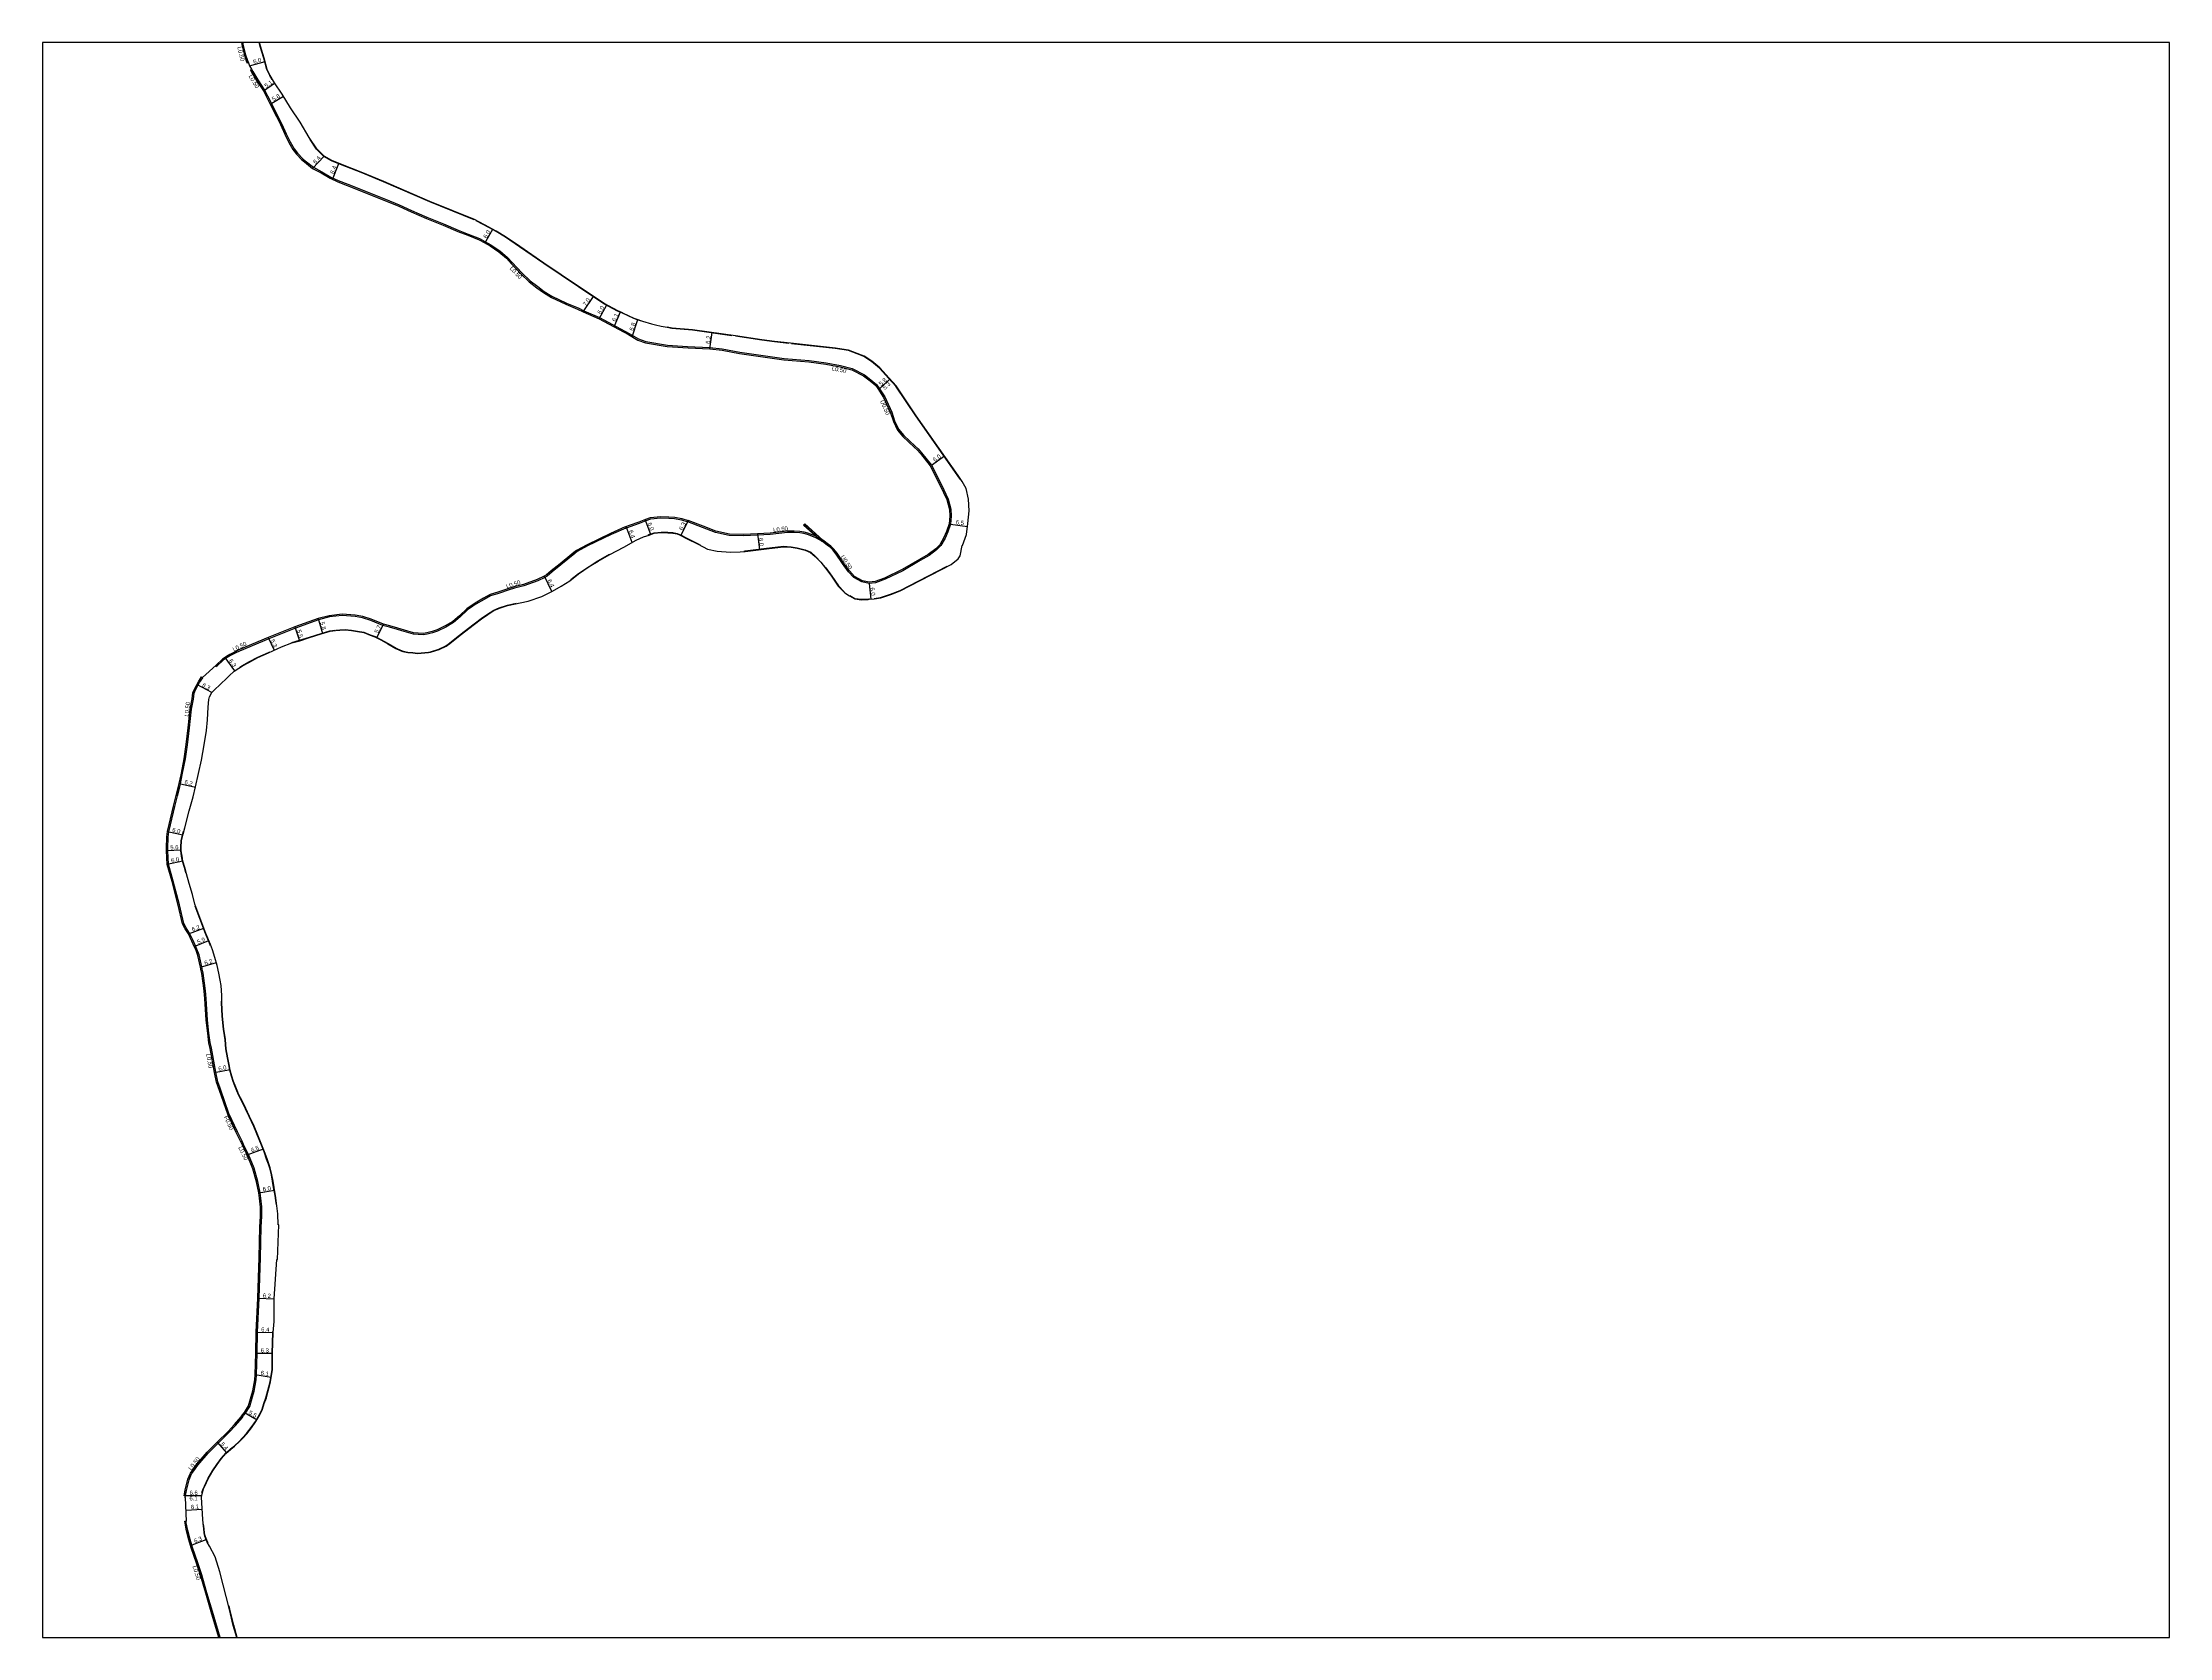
# Model space of a CAD drawing. Header units: metres. Extents: x -26400 to -24800, y -81000 to -78000.
# Drawn here: x -25600 to -24800, y -79800 to -79200 of the extents above; entities that cross this region are included whole.
import ezdxf

# ---------------------------------------------------------------- set-up
doc = ezdxf.new("R2010")
doc.units = ezdxf.units.M
doc.header["$LTSCALE"] = 2.5
for name, color, linetype in [('その他', 7, 'Continuous'), ('側溝・桝', 7, 'Continuous'), ('図郭', 7, 'Continuous'), ('幅員', 7, 'Continuous'), ('歩道・分離帯・安全施設', 7, 'Continuous'), ('道路', 7, 'Continuous')]:
    doc.layers.add(name, color=color, linetype=linetype)
doc.styles.get("Standard").update_dxf_attribs({"font": ''})
doc.styles.get('Standard').set_extended_font_data('@MS PGothic')

msp = doc.modelspace()

# ---------------------------------------------------------------- linework, layer by layer
at = {"layer": 'その他'}
for points in [[(-25313.72, -79381.51), (-25313.25, -79381)], [(-25313.72, -79381.51), (-25306.92, -79387.76)], [(-25313.45, -79381.76), (-25312.98, -79381.25)], [(-25313.25, -79381), (-25306.45, -79387.25)], [(-25313.08, -79382.1), (-25312.61, -79381.59)], [(-25312.71, -79382.44), (-25312.24, -79381.93)], [(-25312.34, -79382.78), (-25311.87, -79382.26)], [(-25311.97, -79383.11), (-25311.5, -79382.6)], [(-25311.61, -79383.45), (-25311.14, -79382.94)], [(-25311.24, -79383.79), (-25310.77, -79383.28)], [(-25310.87, -79384.13), (-25310.4, -79383.62)], [(-25310.5, -79384.47), (-25310.03, -79383.96)], [(-25310.13, -79384.81), (-25309.66, -79384.3)], [(-25309.77, -79385.14), (-25309.3, -79384.63)], [(-25309.4, -79385.48), (-25308.93, -79384.97)], [(-25309.03, -79385.82), (-25308.56, -79385.31)], [(-25308.66, -79386.16), (-25308.19, -79385.65)], [(-25308.29, -79386.5), (-25307.82, -79385.99)], [(-25307.93, -79386.84), (-25307.46, -79386.33)], [(-25307.56, -79387.18), (-25307.09, -79386.67)], [(-25307.19, -79387.51), (-25306.72, -79387)], [(-25306.45, -79387.25), (-25306.92, -79387.76)]]:
    msp.add_lwpolyline(points, dxfattribs=at)
at = {"layer": '側溝・桝'}
for points in [[(-25524.7, -79200), (-25524.61, -79200.63), (-25523.73, -79204.2), (-25522.93, -79206.73), (-25522.57, -79207.61)], [(-25521.38, -79210.06), (-25520.92, -79210.91), (-25519.04, -79214.04), (-25516.46, -79217.87), (-25515.41, -79220), (-25513.9, -79222.98), (-25511.58, -79227.63), (-25510.03, -79230.65), (-25508.41, -79234.3), (-25506.9, -79237.4), (-25505.39, -79239.98), (-25504.04, -79241.66), (-25502.1, -79243.73), (-25501.17, -79244.47), (-25498.13, -79246.93), (-25495, -79248.63), (-25491.62, -79250.61), (-25488.79, -79251.93), (-25485.23, -79253.33), (-25471.05, -79258.94), (-25465.82, -79261.09), (-25461.17, -79263.22), (-25455.44, -79265.72), (-25449.13, -79268.25), (-25443.64, -79270.6), (-25439.87, -79272.07), (-25435.61, -79273.73), (-25433.67, -79274.82), (-25431.34, -79276.07), (-25428.05, -79278.35), (-25425.14, -79280.82), (-25423.35, -79282.81), (-25419.72, -79286.61), (-25416.62, -79289.61), (-25413.76, -79291.84), (-25411.31, -79293.64), (-25408.39, -79295.44), (-25402.94, -79298.02), (-25398.57, -79299.82), (-25396.39, -79300.88), (-25390.45, -79303.48), (-25379.37, -79309.47), (-25375.83, -79311.49), (-25373.03, -79312.46), (-25364.96, -79313.79), (-25357.35, -79314.39), (-25348.99, -79314.77), (-25344.36, -79315.29), (-25337.78, -79316.45), (-25330.73, -79317.46), (-25321.1, -79318.92), (-25311.68, -79319.64), (-25305.3, -79320.44), (-25299.84, -79321.55), (-25295.46, -79322.66), (-25290.89, -79325.01), (-25288.44, -79326.87), (-25286.26, -79328.66), (-25285.4, -79329.88), (-25285.16, -79330.24)], [(-25285.16, -79330.24), (-25283.2, -79333.29), (-25280.61, -79339.1), (-25279.5, -79342.35), (-25278.01, -79345.51), (-25276.02, -79347.87), (-25271.76, -79351.85), (-25270.67, -79352.87), (-25269.34, -79354.29), (-25265.68, -79358.98), (-25261.89, -79366.45), (-25259.34, -79371.72), (-25258.37, -79375.6), (-25258.2, -79378.23), (-25258.54, -79381.18), (-25259.47, -79384.08), (-25260.53, -79386.45), (-25262.12, -79389.27), (-25263.72, -79390.84), (-25266.56, -79393.02), (-25269.86, -79394.9), (-25276.45, -79398.72), (-25283.07, -79401.93), (-25286.68, -79403.25), (-25289.14, -79403.46), (-25291.82, -79402.93), (-25294.89, -79401.27), (-25296.91, -79399.12)], [(-25285.16, -79330.24), (-25285.58, -79330.52)], [(-25380.65, -79382.69), (-25386.12, -79385.1), (-25394.97, -79389.36), (-25398.85, -79391.48), (-25399.83, -79392.2), (-25405.01, -79396.45), (-25408.31, -79399.18), (-25410.17, -79400.7), (-25411.05, -79401.25), (-25413.76, -79402.53), (-25418.96, -79404.4), (-25422.43, -79405.27), (-25424.43, -79405.9), (-25428.56, -79407.24), (-25431.49, -79408.17), (-25433.88, -79409.47), (-25437.03, -79411.32), (-25438.14, -79412.08), (-25440.11, -79413.39), (-25442.86, -79415.99), (-25445.39, -79418.21), (-25448.26, -79419.91), (-25451.4, -79421.39), (-25453.34, -79422.04), (-25455.3, -79422.58), (-25456.72, -79422.77), (-25458.68, -79422.73), (-25460.5, -79422.59), (-25464.02, -79421.56), (-25466.48, -79420.84), (-25469.5, -79419.94), (-25471.96, -79419.33), (-25476.53, -79417.43), (-25479.71, -79416.44), (-25482.47, -79415.87), (-25487.27, -79415.58), (-25492.12, -79416.1), (-25496.16, -79417.19), (-25504.89, -79420.3), (-25514.94, -79424.28), (-25525.91, -79428.96), (-25527.28, -79429.62), (-25529.29, -79430.62), (-25530.58, -79431.37), (-25532.02, -79432.41), (-25534.41, -79434.65), (-25534.57, -79434.8)], [(-25380.65, -79382.69), (-25379, -79382.06), (-25375.45, -79380.75), (-25372.91, -79379.8), (-25371.19, -79379.17), (-25367.51, -79378.78), (-25364.49, -79378.9), (-25362.29, -79379.04), (-25359.68, -79379.54), (-25357.28, -79380.32)], [(-25319.85, -79384.35), (-25326.32, -79385.09), (-25331.07, -79385.3), (-25336.31, -79385.62), (-25341.7, -79385.5), (-25346.86, -79384.33), (-25351.73, -79382.46), (-25357.28, -79380.32)], [(-25307.53, -79387.2), (-25309.37, -79386.14), (-25312.28, -79385.06), (-25313.65, -79384.65), (-25315.16, -79384.44), (-25317.24, -79384.33), (-25319.85, -79384.35)], [(-25296.91, -79399.12), (-25299.1, -79396.03), (-25301.47, -79392.43), (-25302.77, -79390.87), (-25303.78, -79389.88), (-25304.7, -79389.18), (-25306.79, -79387.62)], [(-25533.23, -79593.33), (-25534.06, -79590.99), (-25534.85, -79587.35), (-25536.48, -79578.28), (-25536.95, -79576.17), (-25537.39, -79572.63), (-25537.93, -79567.75), (-25538.31, -79561.62), (-25538.56, -79558.04), (-25538.87, -79555.7), (-25539.58, -79550.13), (-25539.81, -79549.19), (-25540.04, -79547.76), (-25541.11, -79543.25), (-25541.92, -79541.04), (-25542.49, -79539.86), (-25543.39, -79537.79), (-25544.7, -79535.1), (-25545.98, -79533.1), (-25546.89, -79531.37), (-25548.54, -79524.44), (-25550.82, -79515.47), (-25552.59, -79509.07), (-25552.79, -79506.69), (-25552.92, -79503.91), (-25552.87, -79503.04), (-25552.78, -79498.9), (-25552.54, -79496.9), (-25550.76, -79489.58), (-25550.23, -79487.37), (-25549.24, -79483.33), (-25548.32, -79480.01), (-25548.08, -79478.86), (-25547.43, -79475.54), (-25546.21, -79469.5), (-25545.53, -79464.18), (-25544.69, -79457.86), (-25544, -79450.81), (-25543.28, -79447.01), (-25542.92, -79444.81), (-25542.31, -79443.21), (-25540.94, -79440.77), (-25539.76, -79438.98)], [(-25539.84, -79438.91), (-25539.76, -79438.98)], [(-25534.57, -79434.8), (-25534.91, -79434.43)], [(-25524.95, -79613.3), (-25526.66, -79609.77), (-25529.88, -79602.94), (-25532.97, -79594.09), (-25533.23, -79593.33)], [(-25546.21, -79746.63), (-25545.83, -79744.65), (-25544.84, -79740.66), (-25543.95, -79738.4), (-25543.08, -79737.27), (-25541.59, -79735.12), (-25537.69, -79730.68), (-25533.99, -79726.89), (-25529.88, -79722.91), (-25527.46, -79720.25), (-25524.93, -79717.34), (-25524.35, -79716.52), (-25523.62, -79715.65), (-25522.09, -79713.06), (-25521.05, -79709.43), (-25520.42, -79707.29), (-25519.67, -79703.11), (-25519.49, -79701.15), (-25519.31, -79693.07), (-25519.19, -79685.15), (-25518.52, -79672.35), (-25518.08, -79657.11), (-25517.84, -79651.37), (-25517.75, -79645.62), (-25517.48, -79641.46), (-25517.56, -79638.04), (-25517.84, -79634.68), (-25518.15, -79632.68), (-25518.98, -79628.46), (-25520.43, -79623.51), (-25522.54, -79618.3), (-25524.35, -79614.54), (-25524.95, -79613.3)], [(-25524.95, -79613.3), (-25525.4, -79613.52)], [(-25533.23, -79800), (-25536.08, -79790.25), (-25538.16, -79783.18), (-25540.14, -79776.46), (-25541.59, -79771.87), (-25543.61, -79766.12), (-25543.84, -79765.31), (-25544.53, -79763.12), (-25545.32, -79759.8), (-25546.04, -79756.22)]]:
    msp.add_lwpolyline(points, dxfattribs=at)
at = {"layer": '図郭'}
msp.add_lwpolyline([(-25600, -79800), (-24800, -79800), (-24800, -79200), (-25600, -79200)], close=True, dxfattribs=at)
at = {"layer": '幅員', "flags": 128}
for points in [[(-25522.11, -79208.72), (-25516.32, -79207.1)], [(-25516.89, -79218.12), (-25512.69, -79215.27)], [(-25514.35, -79223.2), (-25509.42, -79220.15)], [(-25498.41, -79247.35), (-25494.08, -79242.7)], [(-25490.94, -79251.48), (-25488.54, -79245.5)], [(-25433.58, -79275.43), (-25430.61, -79270.27)], [(-25396.6, -79301.34), (-25392.73, -79295.51)], [(-25390.64, -79303.94), (-25387.8, -79298.67)], [(-25384.97, -79307.01), (-25382.58, -79301.36)], [(-25378.27, -79310.67), (-25376.08, -79304.24)], [(-25349.03, -79315.27), (-25348.17, -79309.14)], [(-25285.58, -79330.52), (-25281.33, -79326.61)], [(-25285.16, -79330.24), (-25281.28, -79326.67)], [(-25265.68, -79358.98), (-25260.77, -79355.53)], [(-25378.22, -79388.07), (-25380.49, -79382.09)], [(-25371.2, -79385.03), (-25373.3, -79379.41)], [(-25357.11, -79379.84), (-25359.9, -79385.46)], [(-25258.54, -79381.18), (-25252.11, -79382.01)], [(-25331.09, -79384.8), (-25330.34, -79390.75)], [(-25408.44, -79406.54), (-25411.17, -79400.76)], [(-25289.14, -79403.46), (-25288.44, -79409.39)], [(-25515.13, -79423.81), (-25512.91, -79428.61)], [(-25505.07, -79419.83), (-25503.41, -79425.07)], [(-25496.31, -79416.71), (-25494.7, -79422.27)], [(-25471.81, -79418.86), (-25474.4, -79423.92)], [(-25527.68, -79436.37), (-25531.35, -79431.31)], [(-25536.38, -79444.56), (-25541.91, -79441.47)], [(-25548.57, -79478.76), (-25542.52, -79480.13)], [(-25553.42, -79503.91), (-25547.83, -79503.65)], [(-25553.04, -79496.82), (-25547.2, -79498.07)], [(-25547.22, -79507.91), (-25553.08, -79509.16)], [(-25545.13, -79535.34), (-25539.32, -79533.19)], [(-25542.94, -79540.07), (-25537.49, -79537.81)], [(-25540.53, -79547.86), (-25534.61, -79546.08)], [(-25535.34, -79587.45), (-25529.46, -79586.28)], [(-25522.99, -79618.5), (-25516.93, -79616.15)], [(-25518.64, -79632.77), (-25512.75, -79631.68)], [(-25519.02, -79672.33), (-25512.83, -79672.59)], [(-25519.69, -79685.13), (-25513.29, -79685.31)], [(-25519.81, -79693.06), (-25513.51, -79693.07)], [(-25519.99, -79701.12), (-25514, -79702.08)], [(-25524.03, -79715.36), (-25519.32, -79718.12)], [(-25534.34, -79726.54), (-25530.76, -79730.54)], [(-25546.72, -79746.63), (-25540.12, -79746.59)], [(-25546.21, -79746.63), (-25540.12, -79746.59)], [(-25546.02, -79752.11), (-25539.94, -79751.69)], [(-25544.32, -79765.46), (-25538.49, -79763.13)]]:
    msp.add_lwpolyline(points, dxfattribs=at)
at = {"layer": '歩道・分離帯・安全施設'}
for points in [[(-25513.66, -79213.9), (-25514.51, -79212.44), (-25515.61, -79210.19), (-25516.82, -79205.86), (-25518.12, -79201.46), (-25518.5, -79200)], [(-25437.6, -79266.74), (-25454.34, -79259.98), (-25471.75, -79252.42), (-25480.2, -79248.91), (-25487.26, -79246.17), (-25491.32, -79244.55), (-25494.17, -79242.82), (-25496.9, -79240.1), (-25499.37, -79236.42)], [(-25375.06, -79304.75), (-25376.57, -79304.23), (-25377.6, -79303.8), (-25381.86, -79301.83), (-25383.68, -79301.06), (-25388.83, -79298.28), (-25398.47, -79291.87), (-25411.49, -79283.14), (-25420.55, -79276.81), (-25425.89, -79273.28), (-25429.41, -79271.14), (-25432.18, -79269.54), (-25436.85, -79267.12)], [(-25340.7, -79310.33), (-25355.57, -79308.25), (-25363.26, -79307.57), (-25365.03, -79307.17)], [(-25319.32, -79313.18), (-25324.72, -79312.6), (-25329.49, -79311.98), (-25339.38, -79310.51)], [(-25254.84, -79364.29), (-25255.74, -79362.96), (-25271.53, -79340.47), (-25279.07, -79329.3), (-25281.73, -79326.41), (-25285.23, -79322.53), (-25288.2, -79319.95), (-25291.05, -79318.14), (-25293.62, -79317.11), (-25296.86, -79315.86), (-25301.82, -79315.15), (-25318.35, -79313.29)], [(-25372.39, -79385.28), (-25371.92, -79385.13), (-25369.97, -79384.42), (-25367.34, -79384.14), (-25364.77, -79384.25), (-25362.96, -79384.36), (-25361.28, -79384.68), (-25360.07, -79385.2), (-25357.42, -79386.52), (-25353.35, -79388.64), (-25352.5, -79389.08)], [(-25336.13, -79391.32), (-25335.73, -79391.28), (-25327.7, -79390.26), (-25321.35, -79389.52), (-25318.39, -79389.66), (-25316.13, -79390.06), (-25313.14, -79390.78), (-25311.05, -79391.73), (-25309.31, -79393.29), (-25307.2, -79395.44), (-25305.34, -79397.6), (-25303.17, -79400.71), (-25300.61, -79404.4), (-25298.5, -79406.6)], [(-25401.28, -79401.97), (-25398.47, -79399.75), (-25394.44, -79397.05), (-25391.14, -79394.98), (-25386.75, -79392.52)], [(-25287.2, -79409.09), (-25284.78, -79408.76), (-25281.02, -79407.54), (-25277.45, -79406.18), (-25259.79, -79396.99)], [(-25489.74, -79421.03), (-25488.15, -79420.88), (-25486.15, -79420.83), (-25483.81, -79421.08), (-25481.5, -79421.45), (-25479.09, -79421.8), (-25476.74, -79422.77), (-25474.91, -79423.49), (-25472.71, -79424.62), (-25470.03, -79426.11), (-25467.02, -79427.79), (-25465.42, -79428.55), (-25464.39, -79428.96), (-25462.55, -79429.32), (-25460.7, -79429.48), (-25458.96, -79429.69), (-25454.89, -79429.35), (-25454.13, -79429.24), (-25450.88, -79428.16), (-25448.27, -79426.9), (-25446.9, -79425.9), (-25444.26, -79423.88), (-25441.4, -79421.54), (-25437.64, -79418.72), (-25434.96, -79416.63), (-25432.64, -79415.07), (-25430.29, -79413.59), (-25428.19, -79412.66), (-25425.15, -79411.64), (-25421.9, -79410.95)], [(-25296.4, -79408.08), (-25294.44, -79409.14), (-25291.9, -79409.46), (-25289.41, -79409.36), (-25289.04, -79409.31), (-25288.93, -79409.3)], [(-25506.22, -79425.72), (-25503.29, -79424.88), (-25499.6, -79423.71), (-25495.26, -79422.27), (-25491.9, -79421.3), (-25490.01, -79421.06)], [(-25525.67, -79434.85), (-25524.81, -79434.38), (-25522.44, -79433.03), (-25519.06, -79431.21), (-25515.03, -79429.42), (-25514.66, -79429.25)], [(-25546.08, -79512.37), (-25546.63, -79510.39), (-25547.36, -79507.94), (-25547.67, -79506.09), (-25547.96, -79504.04), (-25548.02, -79502.71), (-25547.82, -79500.24), (-25547.29, -79497.76), (-25546.98, -79496.69)], [(-25536.84, -79539.77), (-25536.99, -79539.42), (-25538.73, -79535.22), (-25542.57, -79524.86)], [(-25512.06, -79637.28), (-25512.29, -79635.66), (-25512.52, -79633.73), (-25513.07, -79630.75), (-25513.46, -79628.34), (-25513.89, -79625.95), (-25514.51, -79623.4), (-25515.04, -79621.92), (-25515.71, -79620.03), (-25516.64, -79617.31), (-25517.61, -79614.83), (-25519.39, -79610.48), (-25520.54, -79607.76), (-25522.32, -79604.02), (-25523.62, -79601.11), (-25525.17, -79597.95), (-25526.25, -79595.89), (-25526.91, -79594.31), (-25527.7, -79592.43), (-25528.35, -79590.84), (-25528.91, -79588.86), (-25529.55, -79586.62), (-25529.97, -79584.49), (-25530.49, -79581.97), (-25531.02, -79578.53), (-25531.37, -79575.12), (-25531.92, -79571.21), (-25532.45, -79566.29), (-25532.67, -79561.13), (-25532.68, -79560.68)], [(-25540.03, -79745.51), (-25539.58, -79744.06), (-25539.11, -79743.02), (-25538.5, -79741.7), (-25537.73, -79740.01), (-25537, -79738.77), (-25536.02, -79737.26), (-25534.42, -79734.89), (-25532.77, -79732.62), (-25531.1, -79730.65), (-25529.32, -79729.06), (-25527.86, -79727.91), (-25525.99, -79726.22), (-25524.73, -79724.88), (-25523.23, -79723.27), (-25521.47, -79720.99), (-25519.85, -79718.72), (-25518.35, -79716.16), (-25517.41, -79714.06), (-25516.76, -79711.99), (-25515.95, -79709.79), (-25515.23, -79707.14), (-25514.43, -79703.83), (-25514.06, -79701.49), (-25513.65, -79699.28), (-25513.66, -79696.69), (-25513.66, -79693), (-25513.44, -79685.32), (-25513.4, -79684.88)], [(-25537.73, -79764.43), (-25537.95, -79764.06), (-25538.45, -79762.8), (-25538.77, -79761.79), (-25539.1, -79760.68), (-25539.21, -79759.11), (-25539.42, -79757.43)], [(-25526.8, -79800), (-25528.09, -79795.43), (-25529.51, -79789.4), (-25529.85, -79788.09)]]:
    msp.add_lwpolyline(points, dxfattribs=at)
at = {"layer": '道路'}
for points in [[(-25525.2, -79200), (-25525.1, -79200.73), (-25524.21, -79204.34), (-25523.4, -79206.91), (-25523.03, -79207.8)], [(-25522.57, -79207.61), (-25523.03, -79207.8)], [(-25522.57, -79207.61), (-25522.11, -79208.72), (-25521.38, -79210.06)], [(-25521.82, -79210.3), (-25521.38, -79210.06)], [(-25521.82, -79210.3), (-25521.35, -79211.15), (-25519.46, -79214.31), (-25516.89, -79218.12), (-25515.86, -79220.23), (-25514.35, -79223.2), (-25512.02, -79227.85), (-25510.48, -79230.87), (-25508.86, -79234.51), (-25507.34, -79237.63), (-25505.8, -79240.26), (-25504.42, -79241.99), (-25502.44, -79244.1), (-25501.48, -79244.86), (-25498.41, -79247.35), (-25495.25, -79249.07), (-25491.86, -79251.05), (-25488.99, -79252.39), (-25485.39, -79253.81), (-25471.24, -79259.4), (-25466.02, -79261.55), (-25461.38, -79263.67), (-25455.63, -79266.19), (-25449.32, -79268.71), (-25443.83, -79271.06), (-25440.06, -79272.53), (-25435.82, -79274.18), (-25433.91, -79275.26), (-25431.61, -79276.5), (-25428.35, -79278.75), (-25425.49, -79281.18), (-25423.72, -79283.15), (-25420.08, -79286.96), (-25416.95, -79289.99), (-25414.06, -79292.24), (-25411.59, -79294.05), (-25408.62, -79295.88), (-25403.14, -79298.48), (-25398.77, -79300.28), (-25396.6, -79301.34), (-25390.64, -79303.94), (-25379.65, -79309.89), (-25376.04, -79311.94), (-25373.16, -79312.94), (-25365.02, -79314.29), (-25357.2, -79314.9), (-25349.03, -79315.27), (-25344.43, -79315.79), (-25337.86, -79316.94), (-25330.8, -79317.96), (-25321.16, -79319.42), (-25311.73, -79320.14), (-25305.39, -79320.94), (-25299.95, -79322.04), (-25295.64, -79323.13), (-25291.16, -79325.43), (-25288.74, -79327.26), (-25286.63, -79329), (-25285.81, -79330.16), (-25283.64, -79333.53), (-25281.08, -79339.28), (-25279.97, -79342.54), (-25278.43, -79345.79), (-25276.38, -79348.22), (-25272.11, -79352.21), (-25271.02, -79353.22), (-25269.72, -79354.62), (-25266.1, -79359.25), (-25262.34, -79366.67), (-25259.81, -79371.89), (-25258.87, -79375.68), (-25258.71, -79378.22), (-25259.04, -79381.07), (-25259.94, -79383.9), (-25260.98, -79386.23), (-25262.52, -79388.97), (-25264.05, -79390.46), (-25266.84, -79392.6), (-25270.11, -79394.47), (-25276.69, -79398.28), (-25283.26, -79401.47), (-25286.78, -79402.76), (-25289.12, -79402.96), (-25291.65, -79402.45), (-25294.58, -79400.86), (-25296.52, -79398.8), (-25298.69, -79395.75), (-25301.07, -79392.13), (-25302.4, -79390.54), (-25303.45, -79389.5), (-25304.4, -79388.78), (-25306.45, -79387.25)], [(-25380.85, -79382.23), (-25386.33, -79384.65), (-25395.2, -79388.92), (-25399.11, -79391.06), (-25400.14, -79391.81), (-25405.33, -79396.07), (-25408.63, -79398.79), (-25410.46, -79400.3), (-25411.29, -79400.81), (-25413.95, -79402.06), (-25419.11, -79403.92), (-25422.56, -79404.79), (-25424.58, -79405.43), (-25428.72, -79406.77), (-25431.69, -79407.7), (-25434.12, -79409.04), (-25437.29, -79410.89), (-25438.42, -79411.66), (-25440.42, -79413), (-25443.2, -79415.62), (-25445.68, -79417.8), (-25448.5, -79419.47), (-25451.58, -79420.93), (-25453.48, -79421.56), (-25455.4, -79422.09), (-25456.75, -79422.27), (-25458.66, -79422.23), (-25460.41, -79422.09), (-25463.88, -79421.08), (-25466.34, -79420.37), (-25469.37, -79419.46), (-25471.81, -79418.86), (-25476.36, -79416.96), (-25479.59, -79415.95), (-25482.4, -79415.38), (-25487.28, -79415.07), (-25492.21, -79415.61), (-25496.31, -79416.71), (-25505.07, -79419.83), (-25515.13, -79423.81), (-25526.12, -79428.5), (-25527.5, -79429.17), (-25529.53, -79430.18), (-25530.86, -79430.95), (-25532.34, -79432.03), (-25534.75, -79434.28), (-25539.84, -79438.91)], [(-25309.2, -79385.67), (-25312.12, -79384.59), (-25313.54, -79384.16), (-25315.11, -79383.94), (-25317.23, -79383.83), (-25319.88, -79383.85), (-25326.36, -79384.59), (-25331.09, -79384.8), (-25336.32, -79385.12), (-25341.64, -79385), (-25346.71, -79383.85), (-25351.55, -79381.99), (-25357.11, -79379.84)], [(-25526.96, -79800), (-25528.24, -79795.47), (-25529.65, -79789.44), (-25533.32, -79775.34), (-25535.05, -79769.66), (-25537.18, -79765.63), (-25538.09, -79764.13), (-25538.6, -79762.85), (-25538.91, -79761.84), (-25539.25, -79760.7), (-25539.36, -79759.12), (-25539.63, -79756.97), (-25539.68, -79755.6), (-25540.26, -79747.16), (-25540.12, -79746.59), (-25539.99, -79745.91), (-25539.44, -79744.12), (-25538.97, -79743.08), (-25538.36, -79741.76), (-25537.6, -79740.07), (-25536.87, -79738.85), (-25535.9, -79737.35), (-25534.3, -79734.98), (-25532.65, -79732.72), (-25531, -79730.76), (-25529.22, -79729.17), (-25527.77, -79728.02), (-25525.89, -79726.32), (-25524.62, -79724.98), (-25523.11, -79723.36), (-25521.35, -79721.08), (-25519.73, -79718.8), (-25518.22, -79716.23), (-25517.27, -79714.11), (-25516.61, -79712.04), (-25515.81, -79709.83), (-25515.08, -79707.18), (-25514.28, -79703.86), (-25513.91, -79701.51), (-25513.5, -79699.3), (-25513.51, -79696.69), (-25513.51, -79693), (-25513.29, -79685.33), (-25512.9, -79681.19), (-25512.91, -79674.58), (-25512.83, -79672.59), (-25511.88, -79657.82), (-25511.57, -79657.86), (-25511.18, -79644.82), (-25511.41, -79644.81), (-25511.48, -79640.62), (-25511.85, -79637.67), (-25512.14, -79635.64), (-25512.37, -79633.7), (-25512.92, -79630.73), (-25513.31, -79628.32), (-25513.74, -79625.92), (-25514.37, -79623.36), (-25514.9, -79621.87), (-25515.57, -79619.99), (-25516.5, -79617.26), (-25517.47, -79614.77), (-25519.25, -79610.42), (-25520.4, -79607.7), (-25522.18, -79603.96), (-25523.49, -79601.05), (-25525.03, -79597.88), (-25526.12, -79595.83), (-25526.77, -79594.25), (-25527.56, -79592.38), (-25528.21, -79590.79), (-25528.77, -79588.82), (-25529.4, -79586.58), (-25529.82, -79584.46), (-25530.34, -79581.94), (-25530.87, -79578.51), (-25531.22, -79575.1), (-25531.77, -79571.19), (-25532.3, -79566.28), (-25532.52, -79561.13), (-25532.6, -79558.45), (-25532.81, -79554.78), (-25533.19, -79552.71), (-25533.65, -79550.12), (-25534.29, -79547.15), (-25535.16, -79544.23), (-25536.01, -79541.31), (-25536.85, -79539.37), (-25538.59, -79535.16), (-25542.66, -79524.18), (-25543.63, -79520.48), (-25544.88, -79516.4), (-25545.83, -79512.73), (-25546.49, -79510.35), (-25547.22, -79507.91), (-25547.53, -79506.06), (-25547.81, -79504.02), (-25547.87, -79502.71), (-25547.67, -79500.27), (-25547.14, -79497.8), (-25546.45, -79495.37), (-25544.85, -79489.09), (-25543.34, -79483.75), (-25542.49, -79479.99), (-25540.21, -79469.91), (-25539.19, -79464.15), (-25538.36, -79458.76), (-25537.98, -79454.74), (-25537.74, -79450.08), (-25537.42, -79447.13), (-25537.19, -79446.2), (-25536.38, -79444.56), (-25535.39, -79443.6), (-25530.67, -79439.07), (-25529.75, -79438.21), (-25527.91, -79436.54), (-25526.22, -79435.33), (-25524.74, -79434.51), (-25522.37, -79433.17), (-25519, -79431.34), (-25514.97, -79429.56), (-25510.09, -79427.31), (-25506.2, -79425.87), (-25503.24, -79425.02), (-25499.55, -79423.85), (-25495.21, -79422.42), (-25491.87, -79421.45), (-25489.87, -79421.2), (-25488.14, -79421.03), (-25486.16, -79420.98), (-25483.83, -79421.23), (-25481.52, -79421.6), (-25479.13, -79421.95), (-25476.8, -79422.91), (-25474.97, -79423.63), (-25472.78, -79424.75), (-25470.1, -79426.24), (-25467.09, -79427.93), (-25465.48, -79428.69), (-25464.44, -79429.1), (-25462.57, -79429.46), (-25460.71, -79429.63), (-25458.96, -79429.84), (-25454.87, -79429.5), (-25454.09, -79429.39), (-25450.83, -79428.3), (-25448.19, -79427.03), (-25446.81, -79426.02), (-25444.16, -79424), (-25441.31, -79421.66), (-25437.55, -79418.84), (-25434.87, -79416.75), (-25432.56, -79415.2), (-25430.22, -79413.72), (-25428.14, -79412.8), (-25425.11, -79411.79), (-25417.32, -79410.12), (-25412.17, -79408.4), (-25408.24, -79406.44), (-25404.94, -79404.57), (-25401.66, -79402.47), (-25398.38, -79399.88), (-25394.35, -79397.17), (-25391.06, -79395.11), (-25386.58, -79392.59), (-25381.32, -79389.8), (-25376.77, -79387.26), (-25373.9, -79385.9), (-25371.87, -79385.28), (-25369.93, -79384.57), (-25367.34, -79384.29), (-25364.78, -79384.4), (-25362.98, -79384.51), (-25361.33, -79384.83), (-25360.14, -79385.34), (-25357.49, -79386.66), (-25353.42, -79388.77), (-25349.87, -79390.62), (-25346.19, -79391.31), (-25341.24, -79391.7), (-25337.6, -79391.65), (-25335.71, -79391.43), (-25327.68, -79390.41), (-25321.35, -79389.67), (-25318.4, -79389.81), (-25316.16, -79390.2), (-25313.19, -79390.92), (-25311.14, -79391.85), (-25309.41, -79393.4), (-25307.31, -79395.54), (-25305.46, -79397.69), (-25303.3, -79400.8), (-25300.72, -79404.49), (-25298.27, -79407.07), (-25296.49, -79408.19), (-25294.48, -79409.28), (-25291.91, -79409.62), (-25289.4, -79409.51), (-25289.02, -79409.46), (-25287.26, -79409.25), (-25284.75, -79408.9), (-25280.97, -79407.68), (-25277.38, -79406.32), (-25258.28, -79396.37)], [(-25533.23, -79593.33), (-25533.71, -79593.5)]]:
    msp.add_lwpolyline(points, dxfattribs=at)
at = {"layer": '道路', "flags": 128}
for points in [[(-25381.8, -79301.69), (-25383.62, -79300.92), (-25388.75, -79298.15), (-25398.39, -79291.74), (-25411.4, -79283.01), (-25420.47, -79276.69), (-25425.81, -79273.15), (-25429.33, -79271.01), (-25432.11, -79269.41), (-25437.53, -79266.6), (-25454.28, -79259.84), (-25471.69, -79252.29), (-25480.14, -79248.77), (-25487.2, -79246.03), (-25491.25, -79244.41), (-25494.08, -79242.7), (-25496.79, -79240.01), (-25499.66, -79235.72), (-25503.1, -79229.98), (-25506.69, -79224.57), (-25509.89, -79219.39), (-25512.76, -79215.17), (-25514.38, -79212.37), (-25515.47, -79210.13), (-25516.68, -79205.82), (-25517.98, -79201.42), (-25518.34, -79200)], [(-25381.8, -79301.69), (-25377.54, -79303.66), (-25376.51, -79304.09), (-25374.29, -79304.85), (-25370.96, -79305.77), (-25369.39, -79306.16), (-25367.28, -79306.69), (-25365, -79307.02)], [(-25254.06, -79389.25), (-25254.02, -79389.16), (-25252.51, -79385.12), (-25251.98, -79380.97), (-25251.49, -79376.13), (-25251.66, -79371.77), (-25252.6, -79367.73), (-25254.11, -79365.1), (-25255.61, -79362.87), (-25271.41, -79340.38), (-25278.95, -79329.2), (-25281.61, -79326.3), (-25285.13, -79322.42), (-25288.11, -79319.82), (-25290.98, -79318), (-25293.56, -79316.97), (-25296.82, -79315.72), (-25301.8, -79315.01), (-25318.66, -79313.1), (-25324.7, -79312.45), (-25329.47, -79311.83), (-25339.36, -79310.37), (-25355.56, -79308.1), (-25363.24, -79307.42), (-25365, -79307.02)], [(-25380.85, -79382.23), (-25379.18, -79381.6), (-25375.63, -79380.28), (-25373.09, -79379.33), (-25371.3, -79378.68), (-25367.53, -79378.28), (-25364.46, -79378.41), (-25362.22, -79378.55), (-25359.55, -79379.05), (-25357.11, -79379.84)], [(-25306.45, -79387.25), (-25306.92, -79387.76), (-25309.2, -79385.67)], [(-25258.28, -79396.37), (-25255.62, -79394.25), (-25254.91, -79393.09), (-25254.06, -79389.25)], [(-25533.75, -79800), (-25536.56, -79790.39), (-25538.64, -79783.32), (-25540.62, -79776.6), (-25542.07, -79772.03), (-25544.08, -79766.28), (-25544.32, -79765.46), (-25545.02, -79763.26), (-25545.81, -79759.9), (-25546.53, -79756.3), (-25545.88, -79756.2), (-25546.19, -79747.4), (-25546.37, -79747.41), (-25546.21, -79746.63), (-25546.75, -79746.77), (-25546.32, -79744.55), (-25545.32, -79740.51), (-25544.39, -79738.15), (-25543.49, -79736.98), (-25541.99, -79734.81), (-25538.06, -79730.34), (-25534.34, -79726.54), (-25530.24, -79722.56), (-25527.83, -79719.92), (-25525.33, -79717.03), (-25524.75, -79716.21), (-25524.03, -79715.36), (-25522.56, -79712.86), (-25521.53, -79709.29), (-25520.91, -79707.17), (-25520.16, -79703.04), (-25519.99, -79701.12), (-25519.81, -79693.06), (-25519.69, -79685.13), (-25519.02, -79672.33), (-25518.58, -79657.1), (-25518.34, -79651.35), (-25518.25, -79645.6), (-25517.98, -79641.45), (-25518.06, -79638.07), (-25518.34, -79634.73), (-25518.64, -79632.77), (-25519.47, -79628.58), (-25520.9, -79623.68), (-25522.99, -79618.5), (-25524.8, -79614.76), (-25527.11, -79609.99), (-25530.34, -79603.13), (-25533.44, -79594.25), (-25534.54, -79591.13), (-25535.34, -79587.45), (-25536.97, -79578.38), (-25537.44, -79576.25), (-25537.89, -79572.69), (-25538.43, -79567.79), (-25538.81, -79561.66), (-25539.06, -79558.09), (-25539.36, -79555.77), (-25540.08, -79550.22), (-25540.3, -79549.28), (-25540.53, -79547.86), (-25541.59, -79543.39), (-25542.38, -79541.23), (-25542.94, -79540.07), (-25543.84, -79538), (-25545.13, -79535.34), (-25546.41, -79533.36), (-25547.36, -79531.54), (-25549.03, -79524.56), (-25551.3, -79515.6), (-25553.08, -79509.16), (-25553.29, -79506.72), (-25553.42, -79503.91), (-25553.36, -79503.02), (-25553.28, -79498.86), (-25553.04, -79496.82), (-25551.24, -79489.46), (-25550.72, -79487.25), (-25549.73, -79483.2), (-25548.8, -79479.89), (-25548.57, -79478.76), (-25547.92, -79475.44), (-25546.71, -79469.42), (-25546.03, -79464.11), (-25545.19, -79457.81), (-25544.49, -79450.74), (-25543.77, -79446.93), (-25543.41, -79444.68), (-25542.76, -79443), (-25541.37, -79440.51), (-25540.15, -79438.67), (-25539.84, -79438.91)]]:
    msp.add_lwpolyline(points, dxfattribs=at)

# ---------------------------------------------------------------- texts
at = {"layer": '側溝・桝'}
for s, rotation, p in [('L0.50', 283.8981, (-25526.75, -79201.76)), ('L0.50', 300.92904, (-25522.59, -79212.68)), ('L0.50', 313.69351, (-25424.41, -79285.11)), ('L0.50', 348.5645, (-25303.23, -79323.26)), ('U0.50', 294.04652, (-25285.05, -79334.92)), ('L0.50', 6.55555, (-25325.08, -79384.19)), ('U0.50', 303.37501, (-25299.89, -79393.48)), ('L0.50', 17.95999, (-25425.34, -79405.41)), ('L0.50', 26.55315, (-25528.02, -79429.15)), ('L0.50', 84.40273, (-25545.03, -79453.65)), ('L0.50', 280.14762, (-25538.46, -79580.53)), ('F0.50', 295.1961, (-25531.89, -79604.18)), ('L0.50', 295.81322, (-25526.4, -79615.71)), ('L0.50', 52.48093, (-25544.04, -79737.28)), ('L0.50', 287.6077, (-25543.62, -79773.27))]:
    msp.add_text(s, height=1.6, rotation=rotation, dxfattribs=at).set_placement(p)
at = {"layer": '幅員'}
for s, rotation, p in [('6.0', 15.66245, (-25520.53, -79208.02)), ('5.1', 34.17894, (-25515.86, -79217.12)), ('5.8', 31.70425, (-25513.11, -79222.14)), ('6.4', 47.03199, (-25497.31, -79245.8)), ('6.4', 68.13561, (-25490.46, -79249.6)), ('6.0', 60.03563, (-25432.96, -79273.85)), ('7.0', 56.35937, (-25395.58, -79299.35)), ('6.0', 61.67796, (-25390.05, -79302.33)), ('6.1', 67.11345, (-25384.44, -79305.12)), ('6.8', 71.18682, (-25377.83, -79308.59)), ('6.2', 82.05766, (-25349.02, -79313.43)), ('5.8', 42.59104, (-25284.57, -79329.25)), ('5.3', 42.59104, (-25283.17, -79330.74)), ('6.0', 35.08134, (-25264.43, -79357.8)), ('6.4', 290.81278, (-25379.58, -79383.78)), ('6.0', 290.49404, (-25372.47, -79380.92)), ('6.3', 63.52695, (-25359.3, -79383.68)), ('6.5', 352.67612, (-25256.56, -79381.18)), ('6.0', 277.18645, (-25330.63, -79386.46)), ('6.4', 295.27075, (-25410.14, -79402.37)), ('6.0', 276.80043, (-25288.7, -79405.11)), ('5.5', 287.53151, (-25504.39, -79421.16)), ('5.8', 286.14892, (-25495.62, -79418.18)), ('5.7', 62.91362, (-25473.9, -79422.41)), ('5.3', 294.8042, (-25514.33, -79424.94)), ('6.3', 306.01216, (-25530.06, -79432.66)), ('6.3', 330.81282, (-25540.14, -79442.17)), ('6.2', 347.25105, (-25546.73, -79478.92)), ('6.0', 347.84813, (-25551.33, -79496.93)), ('5.6', 2.62467, (-25551.91, -79503.59)), ('6.0', 12.00225, (-25551.47, -79508.56)), ('6.2', 20.31672, (-25543.51, -79534.48)), ('5.9', 22.55689, (-25541.49, -79539.2)), ('6.2', 16.66139, (-25538.86, -79547.1)), ('6.0', 11.25264, (-25533.72, -79586.87)), ('6.5', 21.19161, (-25521.25, -79617.55)), ('6.0', 10.47079, (-25517.01, -79632.22)), ('6.2', 357.56723, (-25517.19, -79672.16)), ('6.4', 358.3857, (-25517.78, -79684.93)), ('6.3', 359.85578, (-25517.93, -79692.81)), ('6.1', 350.8983, (-25518.06, -79701.18)), ('5.5', 329.64663, (-25522.66, -79715.87)), ('5.4', 311.8013, (-25533.23, -79727.4)), ('6.1', 0.3177, (-25544.73, -79748.46)), ('6.6', 0.3177, (-25544.69, -79746.37)), ('6.1', 3.92362, (-25544.12, -79751.73)), ('6.3', 21.80141, (-25542.68, -79764.54))]:
    msp.add_text(s, height=1.6, rotation=rotation, dxfattribs=at).set_placement(p)

doc.saveas('drawing.dxf')
